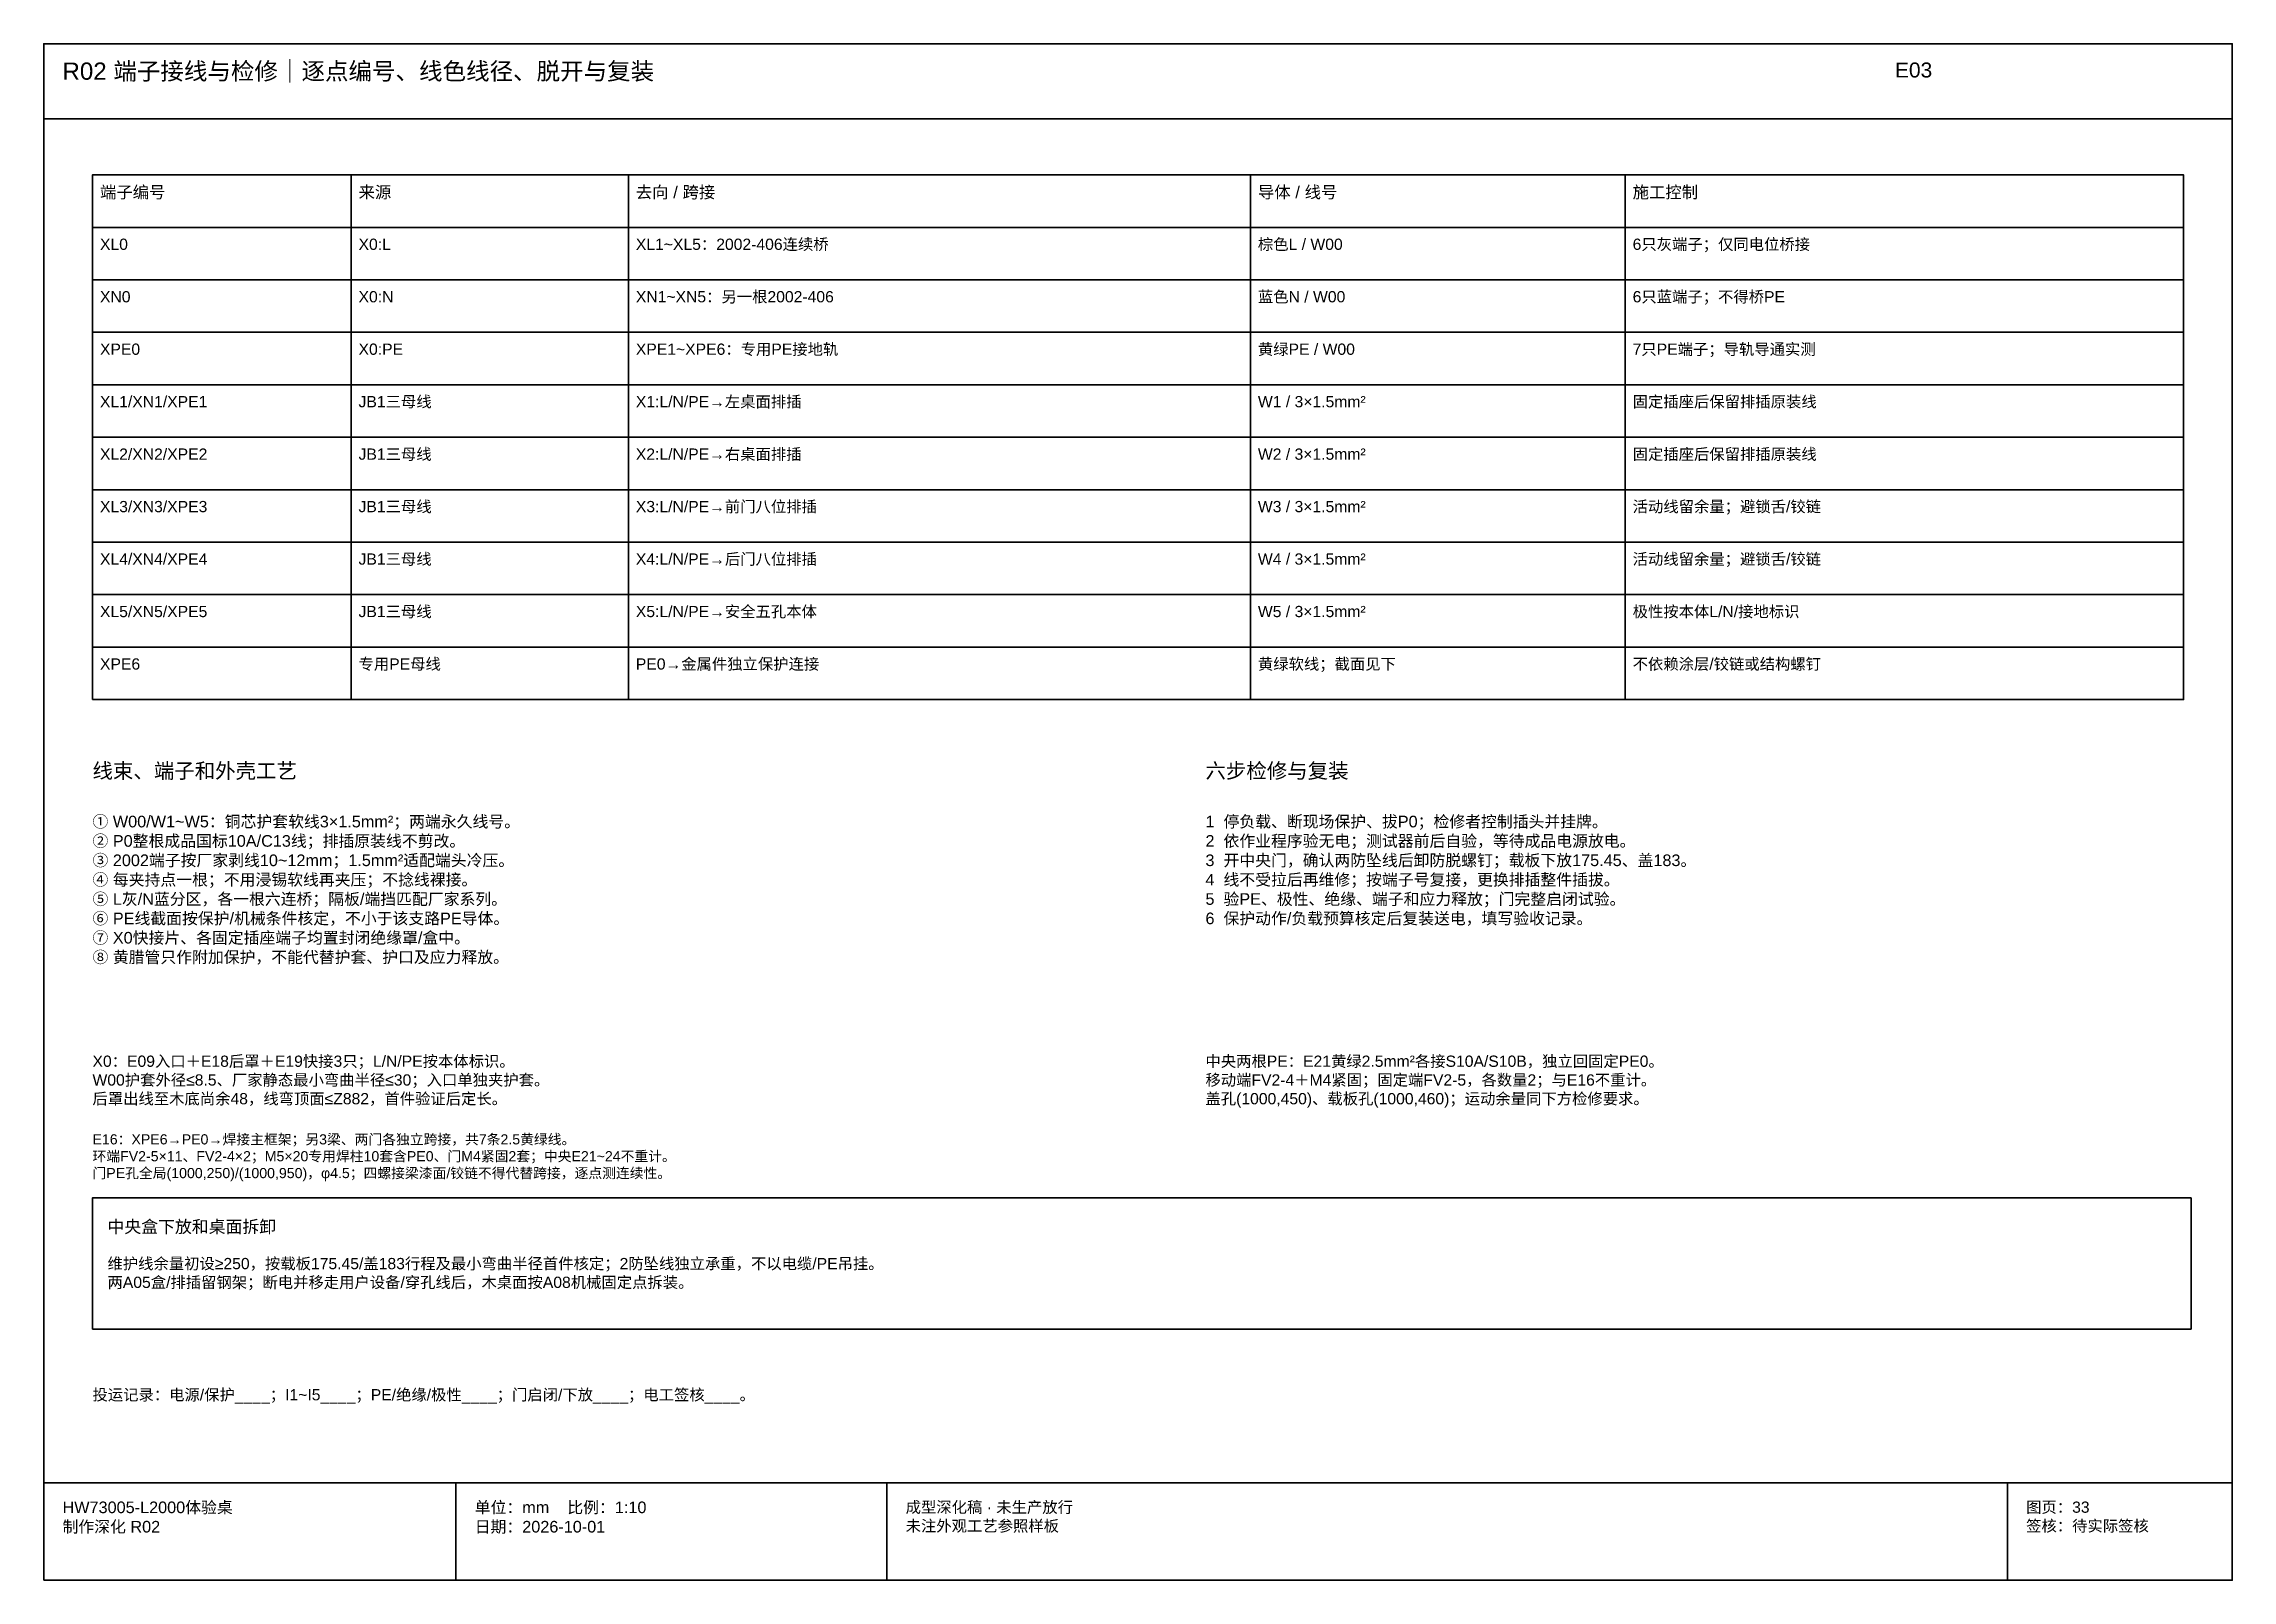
# Model space of a CAD drawing. Header units: millimetres. Extents: x 50 to 432208, y 2 to 4150.
# Drawn here: x 384050 to 389890, y 50 to 4150 of the extents above; entities that cross this region are included whole.
import ezdxf

# ---------------------------------------------------------------- set-up
doc = ezdxf.new("R2010")
doc.units = ezdxf.units.MM
doc.layers.add('FRAME', color=7, linetype='Continuous', lineweight=35)
doc.layers.add('NOTE', color=7, linetype='Continuous', lineweight=18)
doc.styles.add('CN', font='Arial Unicode.ttf')

msp = doc.modelspace()

# ---------------------------------------------------------------- texts
at = {"layer": 'NOTE', "attachment_point": 1, "style": 'CN'}
for s, insert, char_height, width in [('R02 端子接线与检修｜逐点编号、线色线径、脱开与复装', (384100, 4100), 46, 4840), ('E03', (388990, 4100), 40, 900), ('端子编号', (384200, 3770), 32, 650), ('来源', (384890, 3770), 32, 700), ('去向 / 跨接', (385630, 3770), 32, 1620), ('导体 / 线号', (387290, 3770), 32, 960), ('施工控制', (388290, 3770), 32, 1450), ('XL0', (384200, 3630), 30, 650), ('X0:L', (384890, 3630), 30, 700), ('XL1~XL5：2002-406连续桥', (385630, 3630), 30, 1620), ('棕色L / W00', (387290, 3630), 30, 960), ('6只灰端子；仅同电位桥接', (388290, 3630), 30, 1450), ('XN0', (384200, 3490), 30, 650), ('X0:N', (384890, 3490), 30, 700), ('XN1~XN5：另一根2002-406', (385630, 3490), 30, 1620), ('蓝色N / W00', (387290, 3490), 30, 960), ('6只蓝端子；不得桥PE', (388290, 3490), 30, 1450), ('XPE0', (384200, 3350), 30, 650), ('X0:PE', (384890, 3350), 30, 700), ('XPE1~XPE6：专用PE接地轨', (385630, 3350), 30, 1620), ('黄绿PE / W00', (387290, 3350), 30, 960), ('7只PE端子；导轨导通实测', (388290, 3350), 30, 1450), ('JB1三母线', (384890, 3210), 30, 700), ('X1:L/N/PE→左桌面排插', (385630, 3210), 30, 1620), ('固定插座后保留排插原装线', (388290, 3210), 30, 1450), ('XL1/XN1/XPE1', (384200, 3210), 30, 650), ('W1 / 3×1.5mm²', (387290, 3210), 30, 960), ('XL2/XN2/XPE2', (384200, 3070), 30, 650), ('JB1三母线', (384890, 3070), 30, 700), ('X2:L/N/PE→右桌面排插', (385630, 3070), 30, 1620), ('W2 / 3×1.5mm²', (387290, 3070), 30, 960), ('固定插座后保留排插原装线', (388290, 3070), 30, 1450), ('XL3/XN3/XPE3', (384200, 2930), 30, 650), ('JB1三母线', (384890, 2930), 30, 700), ('X3:L/N/PE→前门八位排插', (385630, 2930), 30, 1620), ('W3 / 3×1.5mm²', (387290, 2930), 30, 960), ('活动线留余量；避锁舌/铰链', (388290, 2930), 30, 1450), ('XL4/XN4/XPE4', (384200, 2790), 30, 650), ('JB1三母线', (384890, 2790), 30, 700), ('X4:L/N/PE→后门八位排插', (385630, 2790), 30, 1620), ('W4 / 3×1.5mm²', (387290, 2790), 30, 960), ('活动线留余量；避锁舌/铰链', (388290, 2790), 30, 1450), ('XL5/XN5/XPE5', (384200, 2650), 30, 650), ('JB1三母线', (384890, 2650), 30, 700), ('X5:L/N/PE→安全五孔本体', (385630, 2650), 30, 1620), ('W5 / 3×1.5mm²', (387290, 2650), 30, 960), ('极性按本体L/N/接地标识', (388290, 2650), 30, 1450), ('专用PE母线', (384890, 2510), 30, 700), ('PE0→金属件独立保护连接', (385630, 2510), 30, 1620), ('黄绿软线；截面见下', (387290, 2510), 30, 960), ('不依赖涂层/铰链或结构螺钉', (388290, 2510), 30, 1450), ('XPE6', (384200, 2510), 30, 650), ('线束、端子和外壳工艺', (384180, 2230), 40, 2710), ('六步检修与复装', (387150, 2230), 40, 2630), ('① W00/W1~W5：铜芯护套软线3×1.5mm²；两端永久线号。\\P② P0整根成品国标10A/C13线；排插原装线不剪改。\\P③ 2002端子按厂家剥线10~12mm；1.5mm²适配端头冷压。\\P④ 每夹持点一根；不用浸锡软线再夹压；不捻线裸接。\\P⑤ L灰/N蓝分区，各一根六连桥；隔板/端挡匹配厂家系列。\\P⑥ PE线截面按保护/机械条件核定，不小于该支路PE导体。\\P⑦ X0快接片、各固定插座端子均置封闭绝缘罩/盒中。\\P⑧ 黄腊管只作附加保护，不能代替护套、护口及应力释放。', (384180, 2090), 31, 2710), ('1  停负载、断现场保护、拔P0；检修者控制插头并挂牌。\\P2  依作业程序验无电；测试器前后自验，等待成品电源放电。\\P3  开中央门，确认两防坠线后卸防脱螺钉；载板下放175.45、盖183。\\P4  线不受拉后再维修；按端子号复接，更换排插整件插拔。\\P5  验PE、极性、绝缘、端子和应力释放；门完整启闭试验。\\P6  保护动作/负载预算核定后复装送电，填写验收记录。', (387150, 2090), 31, 2630), ('X0：E09入口＋E18后罩＋E19快接3只；L/N/PE按本体标识。\\PW00护套外径≤8.5、厂家静态最小弯曲半径≤30；入口单独夹护套。\\P后罩出线至木底尚余48，线弯顶面≤Z882，首件验证后定长。', (384180, 1450), 30, 2720), ('中央两根PE：E21黄绿2.5mm²各接S10A/S10B，独立回固定PE0。\\P移动端FV2-4＋M4紧固；固定端FV2-5，各数量2；与E16不重计。\\P盖孔(1000,450)、载板孔(1000,460)；运动余量同下方检修要求。', (387150, 1450), 30, 2640), ('E16：XPE6→PE0→焊接主框架；另3梁、两门各独立跨接，共7条2.5黄绿线。\\P环端FV2-5×11、FV2-4×2；M5×20专用焊柱10套含PE0、门M4紧固2套；中央E21~24不重计。\\P门PE孔全局(1000,250)/(1000,950)，φ4.5；四螺接梁漆面/铰链不得代替跨接，逐点测连续性。', (384180, 1240), 27, 5580), ('中央盒下放和桌面拆卸', (384220, 1010), 33, 5480), ('维护线余量初设≥250，按载板175.45/盖183行程及最小弯曲半径首件核定；2防坠线独立承重，不以电缆/PE吊挂。\\P两A05盒/排插留钢架；断电并移走用户设备/穿孔线后，木桌面按A08机械固定点拆装。', (384220, 910), 30, 5480), ('投运记录：电源/保护____；I1~I5____；PE/绝缘/极性____；门启闭/下放____；电工签核____。', (384180, 560), 30, 5570), ('HW73005-L2000体验桌\\P制作深化 R02', (384100, 260), 31, 1000), ('单位：mm    比例：1:10\\P日期：2026-10-01', (385200, 260), 31, 1050), ('成型深化稿 · 未生产放行\\P未注外观工艺参照样板', (386350, 260), 30, 2890), ('图页：33\\P签核：待实际签核', (389340, 260), 30, 550)]:
    msp.add_mtext(s, dxfattribs=dict(at, insert=insert, char_height=char_height, width=width))

# ---------------------------------------------------------------- linework, layer by layer
at = {"layer": 'FRAME'}
for p, q in [((384050, 3950), (389890, 3950)), ((384870, 2400), (384870, 3800)), ((385610, 2400), (385610, 3800)), ((387270, 2400), (387270, 3800)), ((388270, 2400), (388270, 3800)), ((384180, 3660), (389760, 3660)), ((384180, 3520), (389760, 3520)), ((384180, 3380), (389760, 3380)), ((384180, 3240), (389760, 3240)), ((384180, 3100), (389760, 3100)), ((384180, 2960), (389760, 2960)), ((384180, 2820), (389760, 2820)), ((384180, 2680), (389760, 2680)), ((384180, 2540), (389760, 2540)), ((384050, 310), (389890, 310)), ((385150, 50), (385150, 310)), ((386300, 50), (386300, 310)), ((389290, 50), (389290, 310))]:
    msp.add_line(p, q, dxfattribs=at)
for points in [[(384050, 50), (389890, 50), (389890, 4150), (384050, 4150)], [(384180, 2400), (389760, 2400), (389760, 3800), (384180, 3800)], [(384180, 720), (389780, 720), (389780, 1070), (384180, 1070)]]:
    msp.add_lwpolyline(points, close=True, dxfattribs=at)

msp.set_redraw_order([(e.dxf.handle, doc.entitydb.next_handle()) for e in msp.query("TEXT MTEXT ATTDEF DIMENSION ARC_DIMENSION")])  # texts and dimensions are drawn at this point

doc.saveas('drawing.dxf')
